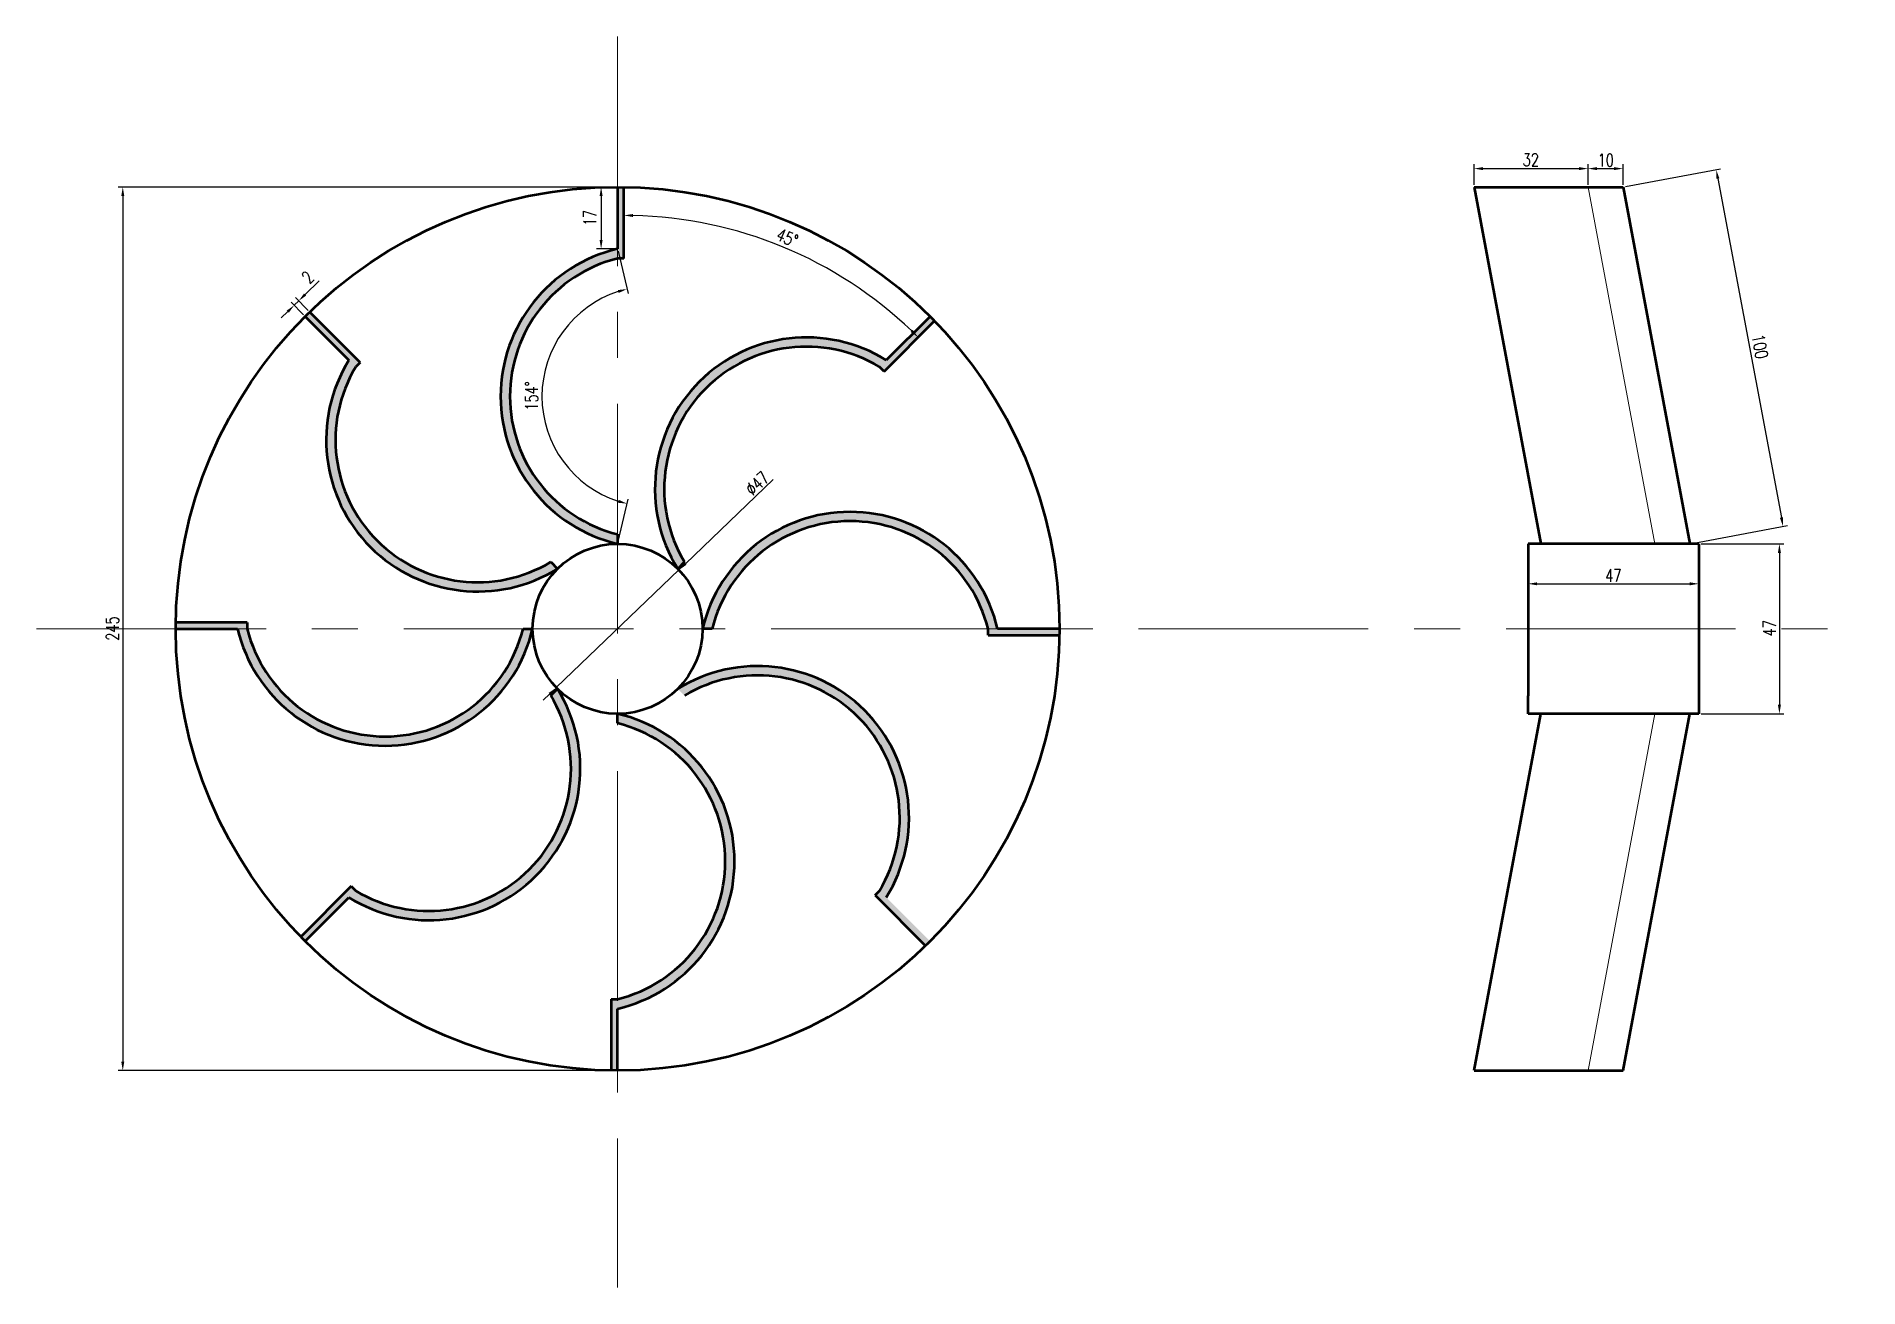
# Model space of a CAD drawing. Header units: millimetres. Extents: x 1792 to 7248, y 521 to 3207.
# Drawn here: x 1792 to 2296, y 577 to 924 of the extents above; entities that cross this region are included whole.
import ezdxf

# ---------------------------------------------------------------- set-up
doc = ezdxf.new("R2010")
doc.units = ezdxf.units.MM
doc.linetypes.add('CENTERX2', pattern=[101.6, 63.5, -12.7, 12.7, -12.7])
for name, color, linetype, lineweight in [('抛面线', 7, 'Continuous', 15), ('标注层', 3, 'Continuous', 25), ('点划线', 1, 'CENTERX2', 9), ('粗实线', 7, 'Continuous', 50)]:
    doc.layers.add(name, color=color, linetype=linetype, lineweight=lineweight)
doc.styles.get("Standard").update_dxf_attribs({"font": 'txt.shx', "width": 0.75, "bigfont": 'gbcbig.shx'})
doc.dimstyles.new('GB-3.5', dxfattribs={"dimtxt": 3.5, "dimasz": 2.5, "dimexe": 1, "dimexo": 0, "dimgap": 0.5, "dimtad": 1, "dimdec": 0, "dimdsep": 46, "dimtxsty": 'Standard', "dimcen": 0, "dimclrt": 7, "dimadec": 0, "dimazin": 2, "dimtfac": 1, "dimtdec": 0, "dimtmove": 0, "dimatfit": 3, "dimfxl": 1, "dimarcsym": 0})

msp = doc.modelspace()

# ---------------------------------------------------------------- texts
at = {"layer": '标注层', "char_height": 3.5, "attachment_point": 5}
for s, insert in [('32', (2205.16422, 889.42635)), ('10', (2225.87373, 889.32468))]:
    msp.add_mtext(s, dxfattribs=dict(at, insert=insert))
for s, insert, rotation in [('17', (1944.96052, 873.32318), 90), ('45°', (1999.53036, 867.82676), 337.5), ('2', (1866.93112, 856.9453), 44.5903623), ('100', (2268.53554, 837.78123), 280.6141255), ('154°', (1928.84712, 824.08344), 90), ('245', (1812.9101, 759.77039), 90), ('47', (2271.17386, 759.84989), 90)]:
    msp.add_mtext(s, dxfattribs=dict(at, insert=insert, rotation=rotation))

# ---------------------------------------------------------------- blocks, each defined once
blk = doc.blocks.new('*D27')
at = {"layer": 'Defpoints', "color": 0, "transparency": 16777216}
for p in [(1969.57, 775.96), (1935.67, 743.41)]:
    blk.add_point(p, dxfattribs=at)
at = {"layer": '标注层', "color": 0, "lineweight": -2, "transparency": 16777216}
for p, q in [((1995.67, 801.03), (1971.37, 777.7)), ((1935.67, 743.41), (1969.57, 775.96)), ((1933.87, 741.68), (1932.06, 739.95))]:
    blk.add_line(p, q, dxfattribs=at)
at = {"layer": '标注层', "color": 0, "transparency": 16777216}
for points in [[(1971.09, 778), (1971.66, 777.39), (1969.57, 775.96)], [(1933.58, 741.98), (1934.15, 741.38), (1935.67, 743.41)]]:
    blk.add_solid(points, dxfattribs=at)
at = {"layer": '标注层', "color": 7, "transparency": 16777216, "insert": (1991.23, 799.88), "char_height": 3.5, "attachment_point": 5, "rotation": 43.837}
blk.add_mtext('∅47', dxfattribs=at)
blk = doc.blocks.new('*D28')
at = {"layer": 'Defpoints', "color": 0, "transparency": 16777216}
for p in [(2204.41, 783.19), (2251.6, 783.19), (2251.6, 772.14)]:
    blk.add_point(p, dxfattribs=at)
at = {"layer": '标注层', "color": 0, "lineweight": -2, "transparency": 16777216}
for p, q in [((2204.41, 783.19), (2204.41, 771.14)), ((2251.6, 783.19), (2251.6, 771.14)), ((2206.91, 772.14), (2249.1, 772.14))]:
    blk.add_line(p, q, dxfattribs=at)
at = {"layer": '标注层', "color": 0, "transparency": 16777216}
for points in [[(2206.91, 772.55), (2206.91, 771.72), (2204.41, 772.14)], [(2249.1, 772.55), (2249.1, 771.72), (2251.6, 772.14)]]:
    blk.add_solid(points, dxfattribs=at)
at = {"layer": '标注层', "color": 7, "transparency": 16777216, "insert": (2228, 774.39), "char_height": 3.5, "attachment_point": 5}
blk.add_mtext('47', dxfattribs=at)

# ---------------------------------------------------------------- dimensions: what is measured, and where the dimension line sits
at = {"layer": '标注层'}
dim = msp.add_diameter_dim_2p(p1=(1935.66898, 743.41136), p2=(1969.57068, 775.964), dimstyle='GB-3.5', dxfattribs=at)
dim.commit()
dim.dimension.update_dxf_attribs({"geometry": '*D27', "text_midpoint": (1992.78516, 798.25471), "dimtype": 163})
dim = msp.add_linear_dim(base=(2251.60292, 772.13816), p1=(2204.40572, 783.18768), p2=(2251.60292, 783.18768), dimstyle='GB-3.5', dxfattribs=at)
dim.commit()
dim.dimension.update_dxf_attribs({"geometry": '*D28', "text_midpoint": (2228.00432, 774.38816)})

# ---------------------------------------------------------------- hatches: boundary and pattern name
for points in [[(1954.36704, 881.87004, 0.003574778), (1952.61983, 881.88253), (1952.61983, 864.76383), (1952.61983, 862.12569), (1954.36704, 862.12569)], [(1952.61983, 862.12569), (1952.61983, 864.76383, 0.792889132), (1952.61983, 783.18768), (1952.61983, 785.82582, -0.780508886)], [(1880.18522, 832.12229), (1881.42068, 833.35776), (1867.45932, 847.31912, 0.003574778), (1866.21502, 846.09249), (1878.31977, 833.98774, 0.792889132), (1936.00282, 776.30469), (1934.13737, 778.17014, -0.780508886)], [(2025.05444, 832.12229), (2026.2899, 830.88683), (2040.25126, 844.84819, 0.003574778), (2039.02463, 846.09249), (2026.91988, 833.98774, 0.792889132), (1969.23684, 776.30469), (1971.10228, 778.17014, -0.780508886)], [(1976.11983, 759.68768), (1978.75796, 759.68768, -0.780508886), (2055.05783, 759.68768), (2057.69597, 759.68768, 0.792889132)], [(1850.18182, 761.43489), (1830.43747, 761.43489, 0.003574778), (1830.42498, 759.68768), (1847.54368, 759.68768), (1850.18182, 759.68768)], [(1850.18182, 759.68768), (1847.54368, 759.68768, 0.792889132), (1929.11983, 759.68768), (1926.48169, 759.68768, -0.780508886)], [(2074.81467, 759.68768), (2057.69597, 759.68768), (2055.05783, 759.68768), (2055.05783, 757.94047), (2074.80218, 757.94047, 0.003574778)], [(1969.23684, 743.07067), (1971.10228, 741.20523, -0.780508886), (2025.05444, 687.25307), (2026.91988, 685.38763, 0.792889132)], [(1936.00282, 743.07067), (1934.13737, 741.20523, -0.780508886), (1880.18522, 687.25307), (1878.94975, 688.48854), (1864.98839, 674.52718, 0.003574778), (1866.21502, 673.28288), (1878.31977, 685.38763, 0.792889132)], [(2039.02463, 673.28288), (2026.91988, 685.38763), (2025.05444, 687.25307), (2023.81897, 686.01761), (2037.78033, 672.05625, 0.003574778)]]:
    msp.add_hatch(color=256).paths.add_polyline_path(points)
h = msp.add_hatch(color=256)
h.paths.add_polyline_path([(1952.61983, 736.18768), (1952.61983, 733.54955, -0.780508886), (1952.61983, 657.24967), (1952.61983, 654.61154, 0.792889132)])
h.paths.add_polyline_path([(1952.61983, 654.61154), (1952.61983, 657.24967), (1950.87261, 657.24967), (1950.87261, 637.50533, 0.003574778), (1952.61983, 637.49284)])

# ---------------------------------------------------------------- linework, layer by layer
at = {"layer": '抛面线'}
for p, q in [((2220.98017, 881.88253), (2239.47559, 783.18768)), ((2220.98017, 637.49284), (2239.47559, 736.18768))]:
    msp.add_line(p, q, dxfattribs=at)
at = {"layer": '标注层'}
for p, q in [((2189.47693, 882.50753), (2189.47693, 888.2229)), ((2191.97693, 886.9729), (2218.48017, 886.9729)), ((2220.98017, 882.50753), (2220.98017, 888.2229)), ((2220.98017, 882.50753), (2220.98017, 888.2229)), ((2223.48017, 886.9729), (2228.18775, 886.9729)), ((2230.68775, 882.50753), (2230.68775, 888.2229)), ((2231.30205, 881.99765), (2257.64653, 886.93461)), ((1951.99483, 881.88253), (1814.52849, 881.88253)), ((1951.36983, 881.88253), (1946.80816, 881.88253)), ((2256.87841, 884.24714), (2274.45286, 790.46674)), ((1815.77849, 879.38253), (1815.77849, 639.99284)), ((1948.05816, 879.38253), (1948.05816, 867.26383)), ((1951.99483, 864.76383), (1946.80816, 864.76383)), ((1952.76232, 864.15529), (1955.50685, 852.43459)), ((1866.20661, 852.15095), (1870.06406, 855.95363)), ((1861.40159, 847.41415), (1859.62123, 845.65907)), ((1865.77625, 846.53758), (1862.30441, 850.05942)), ((1863.18195, 849.16924), (1864.42625, 850.39587)), ((1867.02055, 847.76421), (1863.54871, 851.28605)), ((1952.76232, 783.79622), (1955.50685, 795.51692)), ((2249.79748, 783.3028), (2276.14196, 788.23976)), ((2252.22792, 783.18768), (2275.16475, 783.18768)), ((2273.91475, 780.68768), (2273.91475, 738.68768)), ((2252.22792, 736.18768), (2275.16475, 736.18768)), ((1951.99483, 637.49284), (1814.52849, 637.49284))]:
    msp.add_line(p, q, dxfattribs=at)
for centre, radius, start, end in [((1954.36704, 758.96396), 115.06781, 46.2448509, 88.7551491), ((1962.17079, 823.97575), 30.47864, 107.8799513, 252.1200487)]:
    msp.add_arc(centre, radius, start, end, dxfattribs=at)
for points in [[(2191.97693, 887.38957), (2191.97693, 886.55624), (2189.47693, 886.9729)], [(2218.48017, 887.38957), (2218.48017, 886.55624), (2220.98017, 886.9729)], [(2223.48017, 887.38957), (2223.48017, 886.55624), (2220.98017, 886.9729)], [(2228.18775, 887.38957), (2228.18775, 886.55624), (2230.68775, 886.9729)], [(1815.36182, 879.38253), (1816.19516, 879.38253), (1815.77849, 881.88253)], [(1947.64149, 879.38253), (1948.47482, 879.38253), (1948.05816, 881.88253)], [(2257.28794, 884.32389), (2256.46887, 884.17039), (2256.41792, 886.70436)], [(1956.86236, 873.58797), (1956.87142, 874.42125), (1954.36704, 874.03177)], [(1947.64149, 867.26383), (1948.47482, 867.26383), (1948.05816, 864.76383)], [(1865.9141, 852.44768), (1866.49913, 851.85422), (1864.42625, 850.39587)], [(1952.70157, 853.38379), (1952.92468, 852.58088), (1955.22185, 853.65167)], [(1861.10908, 847.71088), (1861.69411, 847.11743), (1863.18195, 849.16924)], [(2034.23681, 842.37546), (2033.65399, 841.77984), (2035.73226, 840.32919)], [(1952.92468, 795.37063), (1952.70157, 794.56772), (1955.22185, 794.29984)], [(2274.8624, 790.54349), (2274.04332, 790.39), (2274.91335, 788.00952)], [(2273.49808, 780.68768), (2274.33142, 780.68768), (2273.91475, 783.18768)], [(2273.49808, 738.68768), (2274.33142, 738.68768), (2273.91475, 736.18768)], [(1815.36182, 639.99284), (1816.19516, 639.99284), (1815.77849, 637.49284)]]:
    msp.add_solid(points, dxfattribs=at)
at = {"layer": '点划线'}
for p, q in [((1952.61983, 923.53343), (1952.61983, 577.4831)), ((1791.90138, 759.68768), (2295.79694, 759.68768))]:
    msp.add_line(p, q, dxfattribs=at)
at = {"layer": '粗实线'}
for p, q in [((1952.61983, 881.88253), (1952.61983, 864.76383)), ((1954.36704, 862.12569), (1954.36704, 881.88253)), ((2189.47693, 881.88253), (2230.68775, 881.88253)), ((2189.47693, 881.88253), (2207.97235, 783.18768)), ((2230.68775, 881.88253), (2249.18317, 783.18768)), ((1954.36704, 862.12569), (1952.61983, 862.12569)), ((1881.42068, 833.35776), (1867.45049, 847.32795)), ((1866.21502, 846.09249), (1878.31977, 833.98774)), ((2026.2899, 830.88683), (2040.26009, 844.85702)), ((2039.02463, 846.09249), (2026.91988, 833.98774)), ((1881.42068, 833.35776), (1880.18522, 832.12229)), ((2026.2899, 830.88683), (2025.05444, 832.12229)), ((1952.61983, 785.82582), (1952.61983, 783.18768)), ((2251.60292, 783.18768), (2204.40572, 783.18768)), ((2204.40572, 783.18768), (2204.40572, 741.18768)), ((2251.60292, 783.18768), (2251.60292, 736.18768)), ((1934.13737, 778.17014), (1936.00282, 776.30469)), ((1971.10228, 778.17014), (1969.23684, 776.30469)), ((1850.18182, 761.43489), (1830.42498, 761.43489)), ((1850.18182, 761.43489), (1850.18182, 759.68768)), ((1830.42498, 759.68768), (1847.54368, 759.68768)), ((1926.48169, 759.68768), (1929.11983, 759.68768)), ((1978.75796, 759.68768), (1976.11983, 759.68768)), ((2055.05783, 757.94047), (2055.05783, 759.68768)), ((2055.05783, 757.94047), (2074.81467, 757.94047)), ((2074.81467, 759.68768), (2057.69597, 759.68768)), ((1934.13737, 741.20523), (1936.00282, 743.07067)), ((2204.40572, 736.18768), (2204.40572, 741.18768)), ((1952.61983, 733.54955), (1952.61983, 736.18768)), ((2189.47693, 637.49284), (2207.97235, 736.18768)), ((2251.60292, 736.18768), (2204.40572, 736.18768)), ((2230.68775, 637.49284), (2249.18317, 736.18768)), ((1878.94975, 688.48854), (1864.97956, 674.51834)), ((1866.21502, 673.28288), (1878.31977, 685.38763)), ((1878.94975, 688.48854), (1880.18522, 687.25307)), ((2023.81897, 686.01761), (2025.05444, 687.25307)), ((2023.81897, 686.01761), (2037.78916, 672.04741)), ((1950.87261, 657.24967), (1950.87261, 637.49284)), ((1950.87261, 657.24967), (1952.61983, 657.24967)), ((1952.61983, 637.49284), (1952.61983, 654.61154)), ((2189.47693, 637.49284), (2230.68775, 637.49284))]:
    msp.add_line(p, q, dxfattribs=at)
for radius in [122.19485, 23.5]:
    msp.add_circle((1952.61983, 759.68768), radius, dxfattribs=at)
for centre, radius, start, end in [((1962.17079, 823.97575), 41.89138, 103.1789668, 256.8210332), ((1962.17079, 823.97575), 39.32732, 104.0552913, 255.9447087), ((2004.83191, 798.39267), 41.89138, 58.1789668, 211.8210332), ((2004.83191, 798.39267), 39.32732, 59.0552913, 210.9447087), ((1913.91484, 811.89976), 41.89138, 148.1789668, 301.8210332), ((1913.91484, 811.89976), 39.32732, 149.0552913, 300.9447087), ((2016.9079, 750.13672), 41.89138, 13.1789668, 166.8210332), ((2016.9079, 750.13672), 39.32732, 14.0552913, 165.9447087), ((1888.33175, 769.23864), 41.89138, 193.1789668, 346.8210332), ((1888.33175, 769.23864), 39.32732, 194.0552913, 345.9447087), ((1991.32481, 707.4756), 41.89138, 328.1789668, 121.8210332), ((1991.32481, 707.4756), 39.32732, 329.0552913, 120.9447087), ((1900.40774, 720.9827), 41.89138, 238.1789668, 31.8210332), ((1900.40774, 720.9827), 39.32732, 239.0552913, 30.9447087), ((1943.06887, 695.39961), 41.89138, 283.1789668, 76.8210332), ((1943.06887, 695.39961), 39.32732, 284.0552913, 75.9447087)]:
    msp.add_arc(centre, radius, start, end, dxfattribs=at)

msp.set_redraw_order([(e.dxf.handle, doc.entitydb.next_handle()) for e in msp.query("TEXT MTEXT ATTDEF DIMENSION ARC_DIMENSION")])  # texts and dimensions are drawn at this point

doc.saveas('drawing.dxf')
